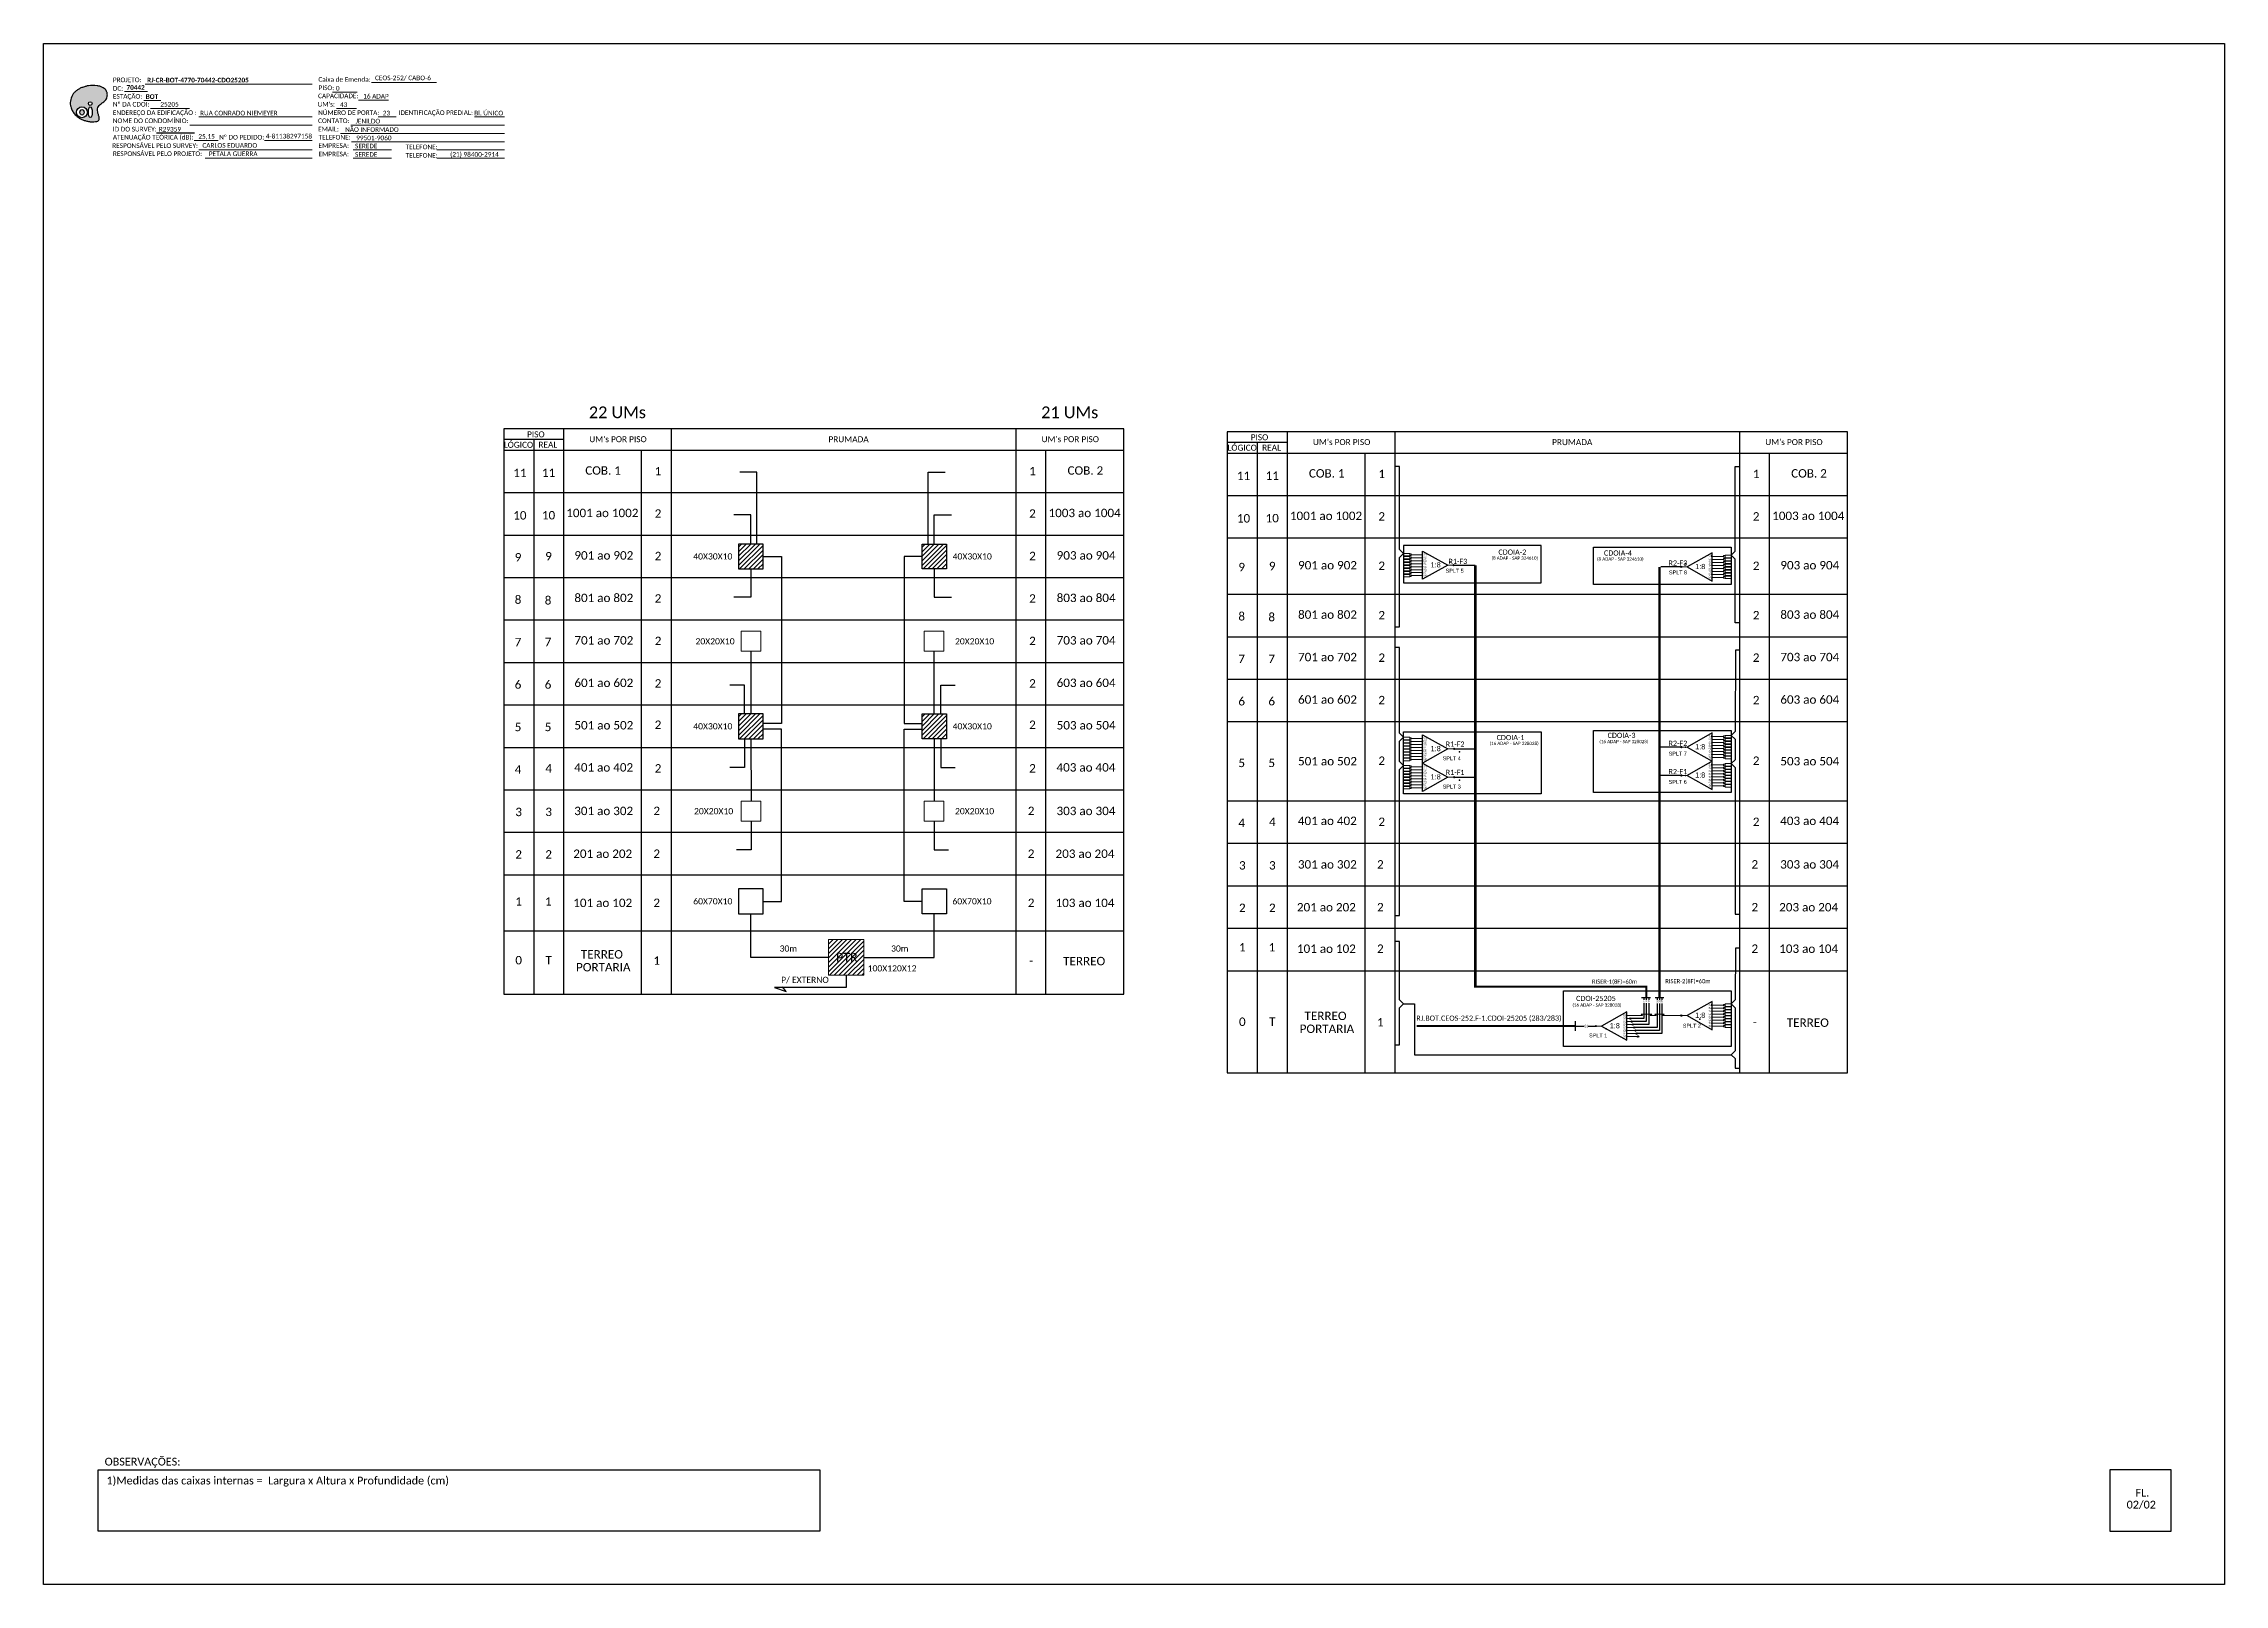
# Model space of a CAD drawing. Extents: x -4 to 1788, y 1 to 595.
# Drawn here: x 947 to 1788, y 1 to 595 of the extents above; entities that cross this region are included whole.
import ezdxf
from ezdxf.enums import TextEntityAlignment as Align

# ---------------------------------------------------------------- set-up
doc = ezdxf.new("R2010")
doc.units = 0
doc.styles.add('ARIAL', font='arial.ttf')
doc.styles.add('MtXpl_Calibri', font='calibri.ttf')
doc.styles.add('WMF-Calibri0', font='calibri.ttf')
doc.styles.add('WMF-Calibri1', font='calibrib.ttf')

# ---------------------------------------------------------------- blocks, each defined once
blk = doc.blocks.new('SPLITTER_')
blk.add_point((0, 0))
at = {"style": 'ARIAL', "flags": 4}
blk.add_attdef('SPLT', (0, -3.26), '', height=1.5, dxfattribs=at)
blk = doc.blocks.new('SPLT_1-8_SC-APC')
at = {"color": 1, "lineweight": 0}
blk.add_lwpolyline([(-17.04, -7.55), (-19.26, -7.55)], dxfattribs=at)
at = {"color": 1}
blk.add_lwpolyline([(-7.37, -2.1), (-17.04, -7.55), (-7.37, -13), (-7.37, -2.1)], dxfattribs=at)
at = {"color": 3, "lineweight": 0}
for points in [[(-2.99, -3.51), (-7.37, -3.51)], [(-7.37, -4.66), (-2.99, -4.66)], [(-7.37, -5.82), (-2.99, -5.82)], [(-7.37, -6.97), (-2.99, -6.97)], [(-7.37, -8.12), (-2.99, -8.12)], [(-2.41, -3.02), (-2.41, -4)], [(-2.41, -3.02), (0, -3.02)], [(-2.41, -4), (0, -4)], [(-2.41, -4.17), (-2.41, -5.16)], [(-2.41, -4.17), (0, -4.17)], [(-2.41, -5.16), (0, -5.16)], [(-2.41, -5.32), (-2.41, -6.31)], [(-2.41, -5.32), (0, -5.32)], [(-2.41, -6.31), (0, -6.31)], [(-2.41, -6.48), (-2.41, -7.46)], [(-2.41, -6.48), (0, -6.48)], [(-2.41, -7.46), (0, -7.46)], [(-2.41, -7.63), (-2.41, -8.62)], [(-2.41, -7.63), (0, -7.63)], [(-7.37, -9.28), (-2.99, -9.28)], [(-7.37, -10.43), (-2.99, -10.43)], [(-7.37, -11.58), (-2.99, -11.58)], [(-2.41, -8.62), (0, -8.62)], [(-2.41, -8.78), (-2.41, -9.77)], [(-2.41, -8.78), (0, -8.78)], [(-2.41, -9.77), (0, -9.77)], [(-2.41, -9.94), (-2.41, -10.92)], [(-2.41, -9.94), (0, -9.94)], [(-2.41, -10.92), (0, -10.92)], [(-2.41, -11.09), (-2.41, -12.08)], [(-2.41, -11.09), (0, -11.09)], [(-2.41, -12.08), (0, -12.08)]]:
    blk.add_lwpolyline(points, dxfattribs=at)
for points in [[(-2.99, -3.22), (-2.41, -3.22), (-2.41, -3.8), (-2.99, -3.8)], [(-2.99, -4.38), (-2.41, -4.38), (-2.41, -4.95), (-2.99, -4.95)], [(-2.99, -5.53), (-2.41, -5.53), (-2.41, -6.1), (-2.99, -6.1)], [(-2.99, -6.68), (-2.41, -6.68), (-2.41, -7.26), (-2.99, -7.26)], [(-2.99, -7.84), (-2.41, -7.84), (-2.41, -8.41), (-2.99, -8.41)], [(-2.99, -8.99), (-2.41, -8.99), (-2.41, -9.56), (-2.99, -9.56)], [(-2.99, -10.14), (-2.41, -10.14), (-2.41, -10.72), (-2.99, -10.72)], [(-2.99, -11.3), (-2.41, -11.3), (-2.41, -11.87), (-2.99, -11.87)]]:
    blk.add_lwpolyline(points, close=True, dxfattribs=at)
at = {"color": 1, "style": 'ARIAL'}
for s, height, p in [('1:8', 2, (-13.91, -8.4)), ('S1', 0.75, (-8.74, -3.78)), ('S2', 0.75, (-8.74, -4.97)), ('S3', 0.75, (-8.74, -6.18)), ('S4', 0.75, (-8.74, -7.36)), ('S5', 0.75, (-8.74, -8.57)), ('S6', 0.75, (-8.74, -9.69)), ('S7', 0.75, (-8.74, -10.78)), ('S8', 0.75, (-8.74, -11.9))]:
    blk.add_text(s, height=height, dxfattribs=at).set_placement(p)
blk = doc.blocks.new('SPLT_1-8_SC-APC_ESQ')
at = {"color": 3, "lineweight": 0}
for points in [[(2.41, -3.02), (0, -3.02)], [(2.41, -4), (0, -4)], [(2.41, -4.17), (0, -4.17)], [(2.41, -5.16), (0, -5.16)], [(2.41, -5.32), (0, -5.32)], [(2.41, -6.31), (0, -6.31)], [(2.41, -6.48), (0, -6.48)], [(2.41, -7.46), (0, -7.46)], [(2.41, -7.63), (0, -7.63)], [(2.41, -3.02), (2.41, -4)], [(2.41, -4.17), (2.41, -5.16)], [(2.41, -5.32), (2.41, -6.31)], [(2.41, -6.48), (2.41, -7.46)], [(2.41, -7.63), (2.41, -8.62)], [(2.99, -3.51), (7.37, -3.51)], [(7.37, -4.66), (2.99, -4.66)], [(7.37, -5.82), (2.99, -5.82)], [(7.37, -6.97), (2.99, -6.97)], [(7.37, -8.12), (2.99, -8.12)], [(2.41, -8.62), (0, -8.62)], [(2.41, -8.78), (0, -8.78)], [(2.41, -9.77), (0, -9.77)], [(2.41, -9.94), (0, -9.94)], [(2.41, -10.92), (0, -10.92)], [(2.41, -11.09), (0, -11.09)], [(2.41, -12.08), (0, -12.08)], [(2.41, -8.78), (2.41, -9.77)], [(2.41, -9.94), (2.41, -10.92)], [(2.41, -11.09), (2.41, -12.08)], [(7.37, -9.28), (2.99, -9.28)], [(7.37, -10.43), (2.99, -10.43)], [(7.37, -11.58), (2.99, -11.58)]]:
    blk.add_lwpolyline(points, dxfattribs=at)
for points in [[(2.99, -3.22), (2.41, -3.22), (2.41, -3.8), (2.99, -3.8)], [(2.99, -4.38), (2.41, -4.38), (2.41, -4.95), (2.99, -4.95)], [(2.99, -5.53), (2.41, -5.53), (2.41, -6.1), (2.99, -6.1)], [(2.99, -6.68), (2.41, -6.68), (2.41, -7.26), (2.99, -7.26)], [(2.99, -7.84), (2.41, -7.84), (2.41, -8.41), (2.99, -8.41)], [(2.99, -8.99), (2.41, -8.99), (2.41, -9.56), (2.99, -9.56)], [(2.99, -10.14), (2.41, -10.14), (2.41, -10.72), (2.99, -10.72)], [(2.99, -11.3), (2.41, -11.3), (2.41, -11.87), (2.99, -11.87)]]:
    blk.add_lwpolyline(points, close=True, dxfattribs=at)
at = {"color": 1}
blk.add_lwpolyline([(7.37, -2.1), (17.04, -7.55), (7.37, -13), (7.37, -2.1)], dxfattribs=at)
at = {"color": 1, "lineweight": 0}
blk.add_lwpolyline([(17.04, -7.55), (19.26, -7.55)], dxfattribs=at)
at = {"color": 1, "style": 'ARIAL'}
for s, height, p in [('S5', 0.75, (7.55, -8.57)), ('S3', 0.75, (7.55, -6.18)), ('S4', 0.75, (7.55, -7.36)), ('S2', 0.75, (7.56, -4.97)), ('S1', 0.75, (7.7, -3.78)), ('1:8', 2, (10.45, -8.4)), ('S6', 0.75, (7.55, -9.69)), ('S7', 0.75, (7.55, -10.78)), ('S8', 0.75, (7.55, -11.9))]:
    blk.add_text(s, height=height, dxfattribs=at).set_placement(p)
blk = doc.blocks.new('SPLITTER FUTURO')
blk.add_point((0, 0))
at = {"style": 'ARIAL', "text_generation_flag": 6, "flags": 4}
for tag, p, height in [('SPLT', (-6.22, -4.1), 1.5), ('INSTAL.', (-6.25, -6.09), 1.25)]:
    blk.add_attdef(tag, p, '', height=height, rotation=180, dxfattribs=at)
blk = doc.blocks.new('OI')
h = blk.add_hatch(color=40)
edge = h.paths.add_edge_path()
edge.add_spline(control_points=[(4.35, -0.67), (3.92, -0.99), (3.26, -1.5), (2.81, -2.59), (2.9, -3.5), (3.06, -4.27), (3.31, -4.85), (3.37, -5.39), (3.4, -5.88), (3.2, -6.4), (2.54, -6.61), (1.65, -6.63), (0.55, -6.67), (-0.56, -6.42), (-1.61, -6.14), (-2.77, -5.61), (-3.92, -4.77), (-4.89, -3.7), (-5.34, -2.65), (-5.6, -1.94), (-5.85, -0.96), (-5.71, 0.47), (-5.1, 2.02), (-4.14, 3.02), (-3.3, 3.61), (-2.37, 4.16), (-1.36, 4.44), (-0.56, 4.7), (0.79, 4.85), (2.24, 4.97), (3.79, 4.57), (4.67, 4.21), (5.44, 3.65), (5.76, 2.99), (6.03, 2.21), (6.01, 1.46), (5.72, 0.64), (5.31, 0.08), (4.88, -0.38), (4.51, -0.55), (4.35, -0.67)], knot_values=[0, 0, 0, 0, 1.60434, 2.417191, 3.427595, 4.282808, 4.776746, 5.304182, 5.888771, 6.258406, 6.858137, 7.79129, 8.986195, 10.124242, 11.187857, 12.242908, 13.953784, 15.414161, 16.515391, 17.349188, 17.675853, 19.552021, 21.515531, 22.568638, 23.63245, 24.621084, 25.782718, 26.745347, 27.142653, 29.870543, 31.004649, 31.921532, 32.709589, 33.801391, 34.042471, 35.192333, 35.971461, 36.628871, 37.254359, 37.836911, 37.836911, 37.836911, 37.836911], degree=3, periodic=0)
h.paths.add_polyline_path([(1.13, -0.87, -1), (-0.04, -0.87, -1)], flags=16)
edge = h.paths.add_edge_path(flags=16)
edge.add_ellipse((0.56, -3.59), major_axis=(-0.02, 1.71), ratio=0.361305, start_angle=0, end_angle=360)
h.paths.add_polyline_path([(-0.36, -3.62, -1), (-3.8, -3.62, -1)], flags=16)
edge = h.paths.add_edge_path(flags=0)
edge.add_ellipse((-2.08, -3.62), major_axis=(0, 0.885), ratio=0.758294, start_angle=0, end_angle=360)
at = {"color": 40}
for centre, radius in [((-2.08, -3.62), 1.72), ((0.54, -0.87), 0.587)]:
    blk.add_circle(centre, radius, dxfattribs=at)
blk.add_ellipse((-2.08, -3.62), major_axis=(0, 0.885), ratio=0.758294, start_param=-3.141592653589792, end_param=3.141592653589792, dxfattribs=at)
blk.add_ellipse((0.56, -3.59), major_axis=(-0.02, 1.71), ratio=0.361305, dxfattribs=at)
at = {"color": 40, "start_tangent": (-0.800898, -0.598801), "end_tangent": (-0.800898, -0.598801)}
blk.add_spline([(4.35, -0.67), (3.2, -1.78), (2.9, -2.54), (2.92, -3.55), (3.12, -4.38), (3.28, -4.85), (3.37, -5.37), (3.35, -5.95), (3.2, -6.29), (2.66, -6.55), (1.73, -6.63), (0.54, -6.62), (-0.58, -6.41), (-1.6, -6.11), (-2.56, -5.67), (-3.95, -4.67), (-4.89, -3.56), (-5.37, -2.56), (-5.64, -1.78), (-5.72, -1.46), (-5.63, 0.42), (-4.84, 2.22), (-4.13, 2.99), (-3.27, 3.62), (-2.4, 4.09), (-1.3, 4.47), (-0.37, 4.72), (0.02, 4.77), (2.75, 4.8), (3.85, 4.53), (4.69, 4.16), (5.31, 3.68), (5.85, 2.73), (5.93, 2.5), (5.94, 1.35), (5.67, 0.62), (5.29, 0.08), (4.84, -0.36), (4.35, -0.67)], degree=3, dxfattribs=at)

msp = doc.modelspace()

# ---------------------------------------------------------------- hatches: boundary and pattern name
h = msp.add_hatch()
h.set_pattern_fill('ANSI31', color=1, scale=10, style=0)
h.set_pattern_definition([(45, (599.712, 4.6301), (-0.8838835, 0.8838835), [])])
h.paths.add_polyline_path([(1224.9, 402.35), (1215.43, 402.35), (1215.43, 392.75), (1224.9, 392.75)])
h.paths.add_polyline_path([(1223.21, 392.95), (1223.21, 392.95), (1223.21, 398.09), (1223.21, 398.09)], flags=24)
h = msp.add_hatch()
h.set_pattern_fill('ANSI31', color=1, scale=10, style=0)
h.set_pattern_definition([(45, (670.4767, 4.6301), (-0.8838835, 0.8838835), [])])
h.paths.add_polyline_path([(1295.67, 402.35), (1286.2, 402.35), (1286.2, 392.75), (1295.67, 392.75)])
h.paths.add_polyline_path([(1293.98, 392.95), (1293.98, 392.95), (1293.98, 398.09), (1293.98, 398.09)], flags=24)
h = msp.add_hatch(color=3)
h.dxf.hatch_style = 1
edge = h.paths.add_edge_path()
edge.add_arc((1491.16, 394.18), 0.242, 0, 360)
h = msp.add_hatch(color=3)
h.dxf.hatch_style = 1
edge = h.paths.add_edge_path()
edge.add_arc((1579.02, 393.53), 0.242, 0, 360)
h = msp.add_hatch()
h.set_pattern_fill('ANSI31', color=1, scale=10, style=0)
h.set_pattern_definition([(45, (599.712, -60.8574), (-0.8838835, 0.8838835), [])])
h.paths.add_polyline_path([(1224.9, 336.86), (1215.43, 336.86), (1215.43, 327.26), (1224.9, 327.26)])
h.paths.add_polyline_path([(1223.21, 327.46), (1223.21, 327.46), (1223.21, 332.61), (1223.21, 332.61)], flags=24)
h = msp.add_hatch()
h.set_pattern_fill('ANSI31', color=1, scale=10, style=0)
h.set_pattern_definition([(45, (670.4767, -60.8574), (-0.8838835, 0.8838835), [])])
h.paths.add_polyline_path([(1295.67, 336.86), (1286.2, 336.86), (1286.2, 327.26), (1295.67, 327.26)])
h.paths.add_polyline_path([(1293.98, 327.46), (1293.98, 327.46), (1293.98, 332.61), (1293.98, 332.61)], flags=24)
h = msp.add_hatch(color=3)
h.dxf.hatch_style = 1
edge = h.paths.add_edge_path()
edge.add_arc((1491.42, 323.34), 0.256, 0, 360)
h = msp.add_hatch(color=3)
h.dxf.hatch_style = 1
edge = h.paths.add_edge_path()
edge.add_arc((1579.05, 324.04), 0.256, 0, 360)
h = msp.add_hatch(color=3)
h.dxf.hatch_style = 1
edge = h.paths.add_edge_path()
edge.add_arc((1491.42, 312.44), 0.256, 0, 360)
h = msp.add_hatch(color=3)
h.dxf.hatch_style = 1
edge = h.paths.add_edge_path()
edge.add_arc((1579.05, 313.15), 0.256, 0, 360)
h = msp.add_hatch()
h.set_pattern_fill('ANSI31', color=1, scale=10, style=0)
h.set_pattern_definition([(45, (638.5829, -147.8797), (-0.8838835, 0.8838835), [])])
h.paths.add_polyline_path([(1250.2, 236.08), (1263.77, 236.08), (1263.77, 249.84), (1250.2, 249.84)])
h.paths.add_polyline_path([(1252.21, 240.44), (1262.29, 240.44), (1262.29, 245.59), (1252.21, 245.59)], flags=24)
h = msp.add_hatch(color=3)
h.dxf.hatch_style = 1
edge = h.paths.add_edge_path()
edge.add_arc((1559.34, 219.37), 0.242, 0, 360)
h = msp.add_hatch(color=3)
h.dxf.hatch_style = 1
edge = h.paths.add_edge_path()
edge.add_arc((1579.02, 220.53), 0.256, 0, 360)
h = msp.add_hatch(color=3)
h.dxf.hatch_style = 1
edge = h.paths.add_edge_path()
edge.add_arc((1546.08, 216.49), 0.205, 0, 360)
h = msp.add_hatch(color=3)
h.dxf.hatch_style = 1
edge = h.paths.add_edge_path()
edge.add_arc((1559.84, 218.22), 0.242, 0, 360)
h = msp.add_hatch(color=3)
h.dxf.hatch_style = 1
edge = h.paths.add_edge_path()
edge.add_arc((1560.34, 217.07), 0.242, 0, 360)
h = msp.add_hatch(color=3)
h.dxf.hatch_style = 1
edge = h.paths.add_edge_path()
edge.add_arc((1560.84, 215.91), 0.242, 0, 360)
h = msp.add_hatch(color=3)
h.dxf.hatch_style = 1
edge = h.paths.add_edge_path()
edge.add_arc((1561.34, 214.76), 0.242, 0, 360)
h = msp.add_hatch(color=3)
h.dxf.hatch_style = 1
edge = h.paths.add_edge_path()
edge.add_arc((1561.84, 213.61), 0.242, 0, 360)
h = msp.add_hatch(color=3)
h.dxf.hatch_style = 1
edge = h.paths.add_edge_path()
edge.add_arc((1562.34, 212.45), 0.242, 0, 360)

# ---------------------------------------------------------------- linework, layer by layer
at = {"color": 5}
msp.add_line((1491.16, 394.18), (1499.54, 394.18), dxfattribs=at)
at = {"color": 6}
msp.add_line((1579.02, 393.53), (1571.18, 393.53), dxfattribs=at)
at = {"color": 7}
for points in [[(947.45, 595.26), (1788.45, 595.26), (1788.45, 1.26), (947.45, 1.26)], [(1224.9, 269.38), (1215.43, 269.38), (1215.43, 259.78), (1224.9, 259.78)], [(1286.2, 269.38), (1295.67, 269.38), (1295.67, 259.78), (1286.2, 259.78)]]:
    msp.add_lwpolyline(points, close=True, dxfattribs=at)
at = {"color": 7, "lineweight": 0}
for points in [[(1073.87, 580.31), (1099.01, 580.31)], [(978.63, 576.83), (987.55, 576.83)], [(986.05, 573.3), (992.6, 573.3)], [(986.56, 579.65), (1051.03, 579.65)], [(1058.83, 576.58), (1068.31, 576.58)], [(1068.88, 573.47), (1080.5, 573.47)], [(988.71, 570.23), (1003.67, 570.23)], [(1003.87, 563.88), (1051.03, 563.88)], [(1007.28, 566.99), (1051.03, 566.99)], [(1060.41, 570.23), (1068.07, 570.23)], [(1065.99, 563.88), (1125.16, 563.88)], [(1076.46, 566.99), (1083.41, 566.99)], [(1113.64, 566.99), (1125.13, 566.99)], [(1005.56, 557.85), (1014.74, 557.85)], [(1032.63, 557.85), (1051.06, 557.85)], [(1061.96, 560.64), (1125.16, 560.64)], [(1066.24, 557.41), (1125.16, 557.41)], [(1007.28, 554.29), (1051.03, 554.29)], [(1009.77, 551.06), (1051.03, 551.06)], [(1066.85, 554.29), (1081.65, 554.29)], [(1066.85, 551.06), (1081.65, 551.06)], [(1099.09, 554.29), (1125.16, 554.29)], [(1099.12, 551.06), (1125.16, 551.06)], [(1557.97, 220.53), (1564.09, 220.53), (1563.54, 221.15), (1564.51, 221.15), (1567.6, 221.15), (1567.05, 220.53), (1569.38, 220.53), (1568.82, 221.15), (1569.79, 221.15), (1572.41, 221.15), (1571.86, 220.53), (1579.02, 220.53)], [(1557.97, 219.37), (1559.34, 219.37)], [(1557.97, 218.22), (1559.84, 218.22)], [(1557.97, 217.07), (1560.34, 217.07)], [(1557.97, 215.91), (1560.84, 215.91)], [(1557.97, 214.76), (1561.34, 214.76)], [(1557.97, 213.61), (1561.84, 213.61)], [(1557.97, 212.45), (1562.34, 212.45)]]:
    msp.add_lwpolyline(points, dxfattribs=at)
at = {"color": 7}
msp.add_lwpolyline([(991.03, 560.82), (1005.63, 560.82)], dxfattribs=at)
at = {"color": 0}
for points in [[(1364.02, 446.77), (1124.87, 446.77)], [(1148.01, 442.66), (1124.87, 442.66)], [(1643.09, 445.65), (1403.94, 445.65)], [(1427.09, 441.54), (1403.94, 441.54)]]:
    msp.add_lwpolyline(points, dxfattribs=at)
for points in [[(1124.87, 446.77), (1124.87, 228.85), (1364.02, 228.85), (1364.02, 446.77)], [(1148.01, 228.85), (1148.01, 446.77)], [(1189.6, 228.85), (1189.6, 446.77)], [(1322.43, 446.77), (1322.43, 228.85)], [(1124.87, 438.55), (1364.02, 438.55)], [(1136.44, 442.66), (1136.44, 228.85)], [(1178.03, 228.85), (1178.03, 228.85), (1178.03, 438.55)], [(1334, 228.85), (1334, 438.55)], [(1403.94, 445.65), (1403.94, 198.47), (1643.09, 198.47), (1643.09, 445.65)], [(1403.94, 437.43), (1643.09, 437.43)], [(1415.51, 441.54), (1415.51, 198.47)], [(1427.09, 198.47), (1427.09, 445.65)], [(1457.1, 198.47), (1457.1, 198.47), (1457.1, 437.43)], [(1468.68, 198.47), (1468.68, 445.65)], [(1601.5, 445.65), (1601.5, 198.47)], [(1613.07, 198.47), (1613.07, 437.43)], [(1124.87, 422.17), (1364.02, 422.17)], [(1403.94, 421.06), (1643.09, 421.06)], [(1124.87, 405.8), (1364.02, 405.8)], [(1403.94, 404.69), (1643.09, 404.69)], [(1124.87, 389.43), (1364.02, 389.43)], [(1403.94, 382.99), (1643.09, 382.99)], [(1124.87, 373.06), (1364.02, 373.06)], [(1403.94, 366.61), (1643.09, 366.61)], [(1124.87, 356.69), (1364.02, 356.69)], [(1403.94, 350.24), (1643.09, 350.24)], [(1124.87, 340.32), (1364.02, 340.32)], [(1403.94, 333.87), (1643.09, 333.87)], [(1124.87, 323.94), (1364.02, 323.94)], [(1124.87, 307.57), (1364.02, 307.57)], [(1403.94, 303.33), (1643.09, 303.33)], [(1124.87, 291.2), (1364.02, 291.2)], [(1403.94, 286.95), (1643.09, 286.95)], [(1124.87, 274.83), (1364.02, 274.83)], [(1403.94, 270.58), (1643.09, 270.58)], [(1124.87, 253.24), (1364.02, 253.24)], [(1403.94, 254.21), (1643.09, 254.21)], [(1403.94, 237.79), (1643.09, 237.79)]]:
    msp.add_lwpolyline(points)
at = {"color": 3}
for points in [[(1222.56, 402.35), (1222.56, 430), (1215.96, 430)], [(1288.54, 402.35), (1288.54, 430), (1295.14, 430)], [(1468.68, 370.46), (1470.33, 370.46), (1470.33, 397.2), (1471.9, 398.71), (1470.33, 400.22), (1470.33, 432.29), (1468.68, 432.29)], [(1601.5, 371.92), (1599.85, 371.92), (1599.85, 396.55), (1598.28, 398.06), (1599.85, 399.57), (1599.85, 432.28), (1601.5, 432.28)], [(1220.17, 402.35), (1220.17, 413.63), (1213.57, 413.63)], [(1290.93, 402.35), (1290.93, 413.63), (1297.52, 413.63)], [(1225.09, 397.55), (1232.02, 397.55), (1232.02, 333.19), (1225.08, 333.19)], [(1286.2, 397.55), (1279.27, 397.55), (1279.27, 333.19), (1286.21, 333.19)], [(1220.17, 392.75), (1220.17, 381.79), (1213.57, 381.79)], [(1290.93, 392.75), (1290.93, 381.79), (1297.52, 381.79)], [(1468.68, 259.12), (1470.33, 259.12), (1470.34, 315.46), (1471.9, 316.97), (1470.34, 318.48), (1470.34, 326.36), (1471.9, 327.87), (1470.34, 329.38), (1470.34, 362.39), (1468.69, 362.39)], [(1220.26, 336.86), (1220.26, 360.99)], [(1290.84, 336.86), (1290.84, 360.99)], [(1601.51, 361.41), (1599.86, 361.41), (1599.85, 330.08), (1598.28, 328.57), (1599.85, 327.06), (1599.85, 319.18), (1598.28, 317.68), (1599.85, 316.17), (1599.85, 259.6), (1601.5, 259.6)], [(1217.7, 336.86), (1217.7, 347.98), (1212.06, 347.98)], [(1293.4, 336.86), (1293.4, 347.98), (1299.04, 347.98)], [(1225.09, 264.58), (1232.02, 264.58), (1232.02, 330.93), (1225.08, 330.93)], [(1286.2, 264.58), (1279.27, 264.58), (1279.27, 330.93), (1286.21, 330.93)], [(1217.7, 327.26), (1217.7, 316.15), (1212.06, 316.15)], [(1220.17, 327.26), (1220.26, 303.27)], [(1290.93, 327.26), (1290.84, 303.27)], [(1293.4, 327.26), (1293.4, 316.15), (1299.04, 316.15)], [(1220.26, 295.5), (1220.26, 284.39), (1214.62, 284.39)], [(1290.84, 295.5), (1290.84, 284.39), (1296.48, 284.39)], [(1250.2, 242.96), (1220.2, 242.96), (1220.25, 259.78)], [(1263.77, 242.96), (1290.9, 242.96), (1290.85, 259.78)], [(1468.67, 209.29), (1470.33, 209.29), (1470.33, 223.55), (1471.9, 225.06), (1470.33, 226.56), (1470.33, 249.12), (1468.68, 249.12)], [(1601.51, 246.55), (1599.86, 246.55), (1599.85, 226.56), (1598.28, 225.06), (1599.85, 223.55), (1599.85, 206.96), (1598.28, 205.46), (1599.85, 203.95), (1599.85, 200.21), (1601.5, 200.21)], [(1471.9, 225.06), (1476.07, 225.06), (1476.07, 205.46), (1598.28, 205.46), (1598.28, 205.46)], [(1538.23, 216.49), (1541.39, 216.49)], [(1543.06, 216.49), (1546.08, 216.49)]]:
    msp.add_lwpolyline(points, dxfattribs=at)
at = {"color": 1}
for points in [[(1224.9, 402.35), (1215.43, 402.35), (1215.43, 392.75), (1224.9, 392.75)], [(1286.2, 402.35), (1295.67, 402.35), (1295.67, 392.75), (1286.2, 392.75)], [(1525.03, 401.73), (1471.9, 401.73), (1471.9, 387.41), (1525.03, 387.41)], [(1545.15, 401.08), (1598.28, 401.08), (1598.28, 386.76), (1545.15, 386.76)], [(1224.9, 336.86), (1215.43, 336.86), (1215.43, 327.26), (1224.9, 327.26)], [(1286.2, 336.86), (1295.67, 336.86), (1295.67, 327.26), (1286.2, 327.26)], [(1471.9, 329.93), (1525.03, 329.93), (1525.03, 306.03), (1471.9, 306.03)], [(1545.18, 330.5), (1598.31, 330.5), (1598.31, 306.61), (1545.18, 306.61)], [(1533.59, 230.03), (1598.28, 230.03), (1598.28, 208.56), (1533.59, 208.56)]]:
    msp.add_lwpolyline(points, close=True, dxfattribs=at)
at = {"color": 5}
msp.add_lwpolyline([(1565.53, 227.49, 0.8, 0.8, 0), (1565.53, 231.65, 0.8, 0.8, 0), (1499.54, 231.65, 1, 1, 0), (1499.54, 394.18, 1, 1, 0)], format="xyseb", dxfattribs=at)
at = {"color": 6, "const_width": 1}
msp.add_lwpolyline([(1570.61, 227.49), (1570.61, 393.53)], dxfattribs=at)
at = {"lineweight": 0}
for points in [[(1224.09, 368.76), (1216.43, 368.76), (1216.43, 360.99), (1224.09, 360.99)], [(1287, 368.76), (1294.67, 368.76), (1294.67, 360.99), (1287, 360.99)], [(1224.09, 303.27), (1216.43, 303.27), (1216.43, 295.5), (1224.09, 295.5)], [(1287, 303.27), (1294.67, 303.27), (1294.67, 295.5), (1287, 295.5)]]:
    msp.add_lwpolyline(points, close=True, dxfattribs=at)
at = {"color": 5, "linetype": 'Continuous', "ltscale": 4}
for points in [[(1491.42, 323.34), (1499.26, 323.34)], [(1491.42, 312.44), (1499.26, 312.44)]]:
    msp.add_lwpolyline(points, dxfattribs=at)
at = {"color": 6}
for points in [[(1579.02, 324.04), (1571.18, 324.04)], [(1579.02, 313.15), (1571.18, 313.15)], [(1568.92, 227.49), (1572.3, 227.49)], [(1569.68, 227.49), (1569.68, 226.6)], [(1570.61, 227.49), (1570.61, 226.6)], [(1571.54, 227.49), (1571.54, 226.6)], [(1569.68, 225.26), (1569.68, 215.91), (1560.84, 215.91)], [(1570.6, 225.26), (1570.6, 214.75), (1561.24, 214.75)], [(1571.53, 225.26), (1571.53, 213.6), (1561.64, 213.6)]]:
    msp.add_lwpolyline(points, dxfattribs=at)
at = {"color": 1, "lineweight": 0}
msp.add_lwpolyline([(1250.2, 249.84), (1263.77, 249.84), (1263.77, 236.08), (1250.2, 236.08)], close=True, dxfattribs=at)
at = {"color": 1}
for points in [[(1256.99, 236.08), (1256.99, 231.4), (1229.36, 231.4)], [(1229.36, 231.4), (1233.77, 229.81)], [(1233.77, 229.81), (1232.37, 231.64)], [(1557.97, 221.94), (1548.3, 216.49), (1557.97, 211.04), (1557.97, 221.94)], [(1538.23, 214.65), (1538.23, 218.33)]]:
    msp.add_lwpolyline(points, dxfattribs=at)
at = {"color": 5}
for points in [[(1563.68, 227.49), (1567.09, 227.49)], [(1564.6, 227.49), (1564.6, 226.62)], [(1565.53, 227.49), (1565.53, 226.62)], [(1566.46, 227.49), (1566.46, 226.62)], [(1564.6, 225.28), (1564.6, 219.37), (1559.24, 219.37)], [(1565.53, 225.28), (1565.53, 218.22), (1559.64, 218.22)], [(1566.45, 225.28), (1566.45, 217.07), (1560.57, 217.07)]]:
    msp.add_lwpolyline(points, dxfattribs=at)
at = {"color": 1, "const_width": 0.8}
msp.add_lwpolyline([(1476.95, 216.49), (1538.23, 216.49)], dxfattribs=at)
at = {"color": 1, "lineweight": 0}
msp.add_lwpolyline([(1548.3, 216.49), (1546.08, 216.49)], dxfattribs=at)
at = {"color": 0}
for points in [[(968.49, 45.46), (1246.74, 45.46), (1246.74, 21.75), (968.49, 21.75)], [(1767.96, 45.46), (1744.25, 45.46), (1744.25, 21.75), (1767.96, 21.75)]]:
    msp.add_lwpolyline(points, close=True, dxfattribs=at)
at = {"color": 3}
for centre, radius in [((1491.16, 394.18), 0.242), ((1579.02, 393.53), 0.242), ((1491.42, 323.34), 0.256), ((1579.05, 324.04), 0.256), ((1491.42, 312.44), 0.256), ((1579.05, 313.15), 0.256), ((1559.34, 219.37), 0.242), ((1579.02, 220.53), 0.256), ((1546.08, 216.49), 0.205), ((1559.84, 218.22), 0.242), ((1560.34, 217.07), 0.242), ((1560.84, 215.91), 0.242), ((1561.34, 214.76), 0.242), ((1561.84, 213.61), 0.242), ((1562.34, 212.45), 0.242)]:
    msp.add_circle(centre, radius, dxfattribs=at)

# ---------------------------------------------------------------- block references
at = {"color": 7, "xscale": 1.213923925163967, "yscale": 1.213923925163967, "zscale": 1.213923925163967, "rotation": 0.1532896023949059}
msp.add_blockref('OI', (964.76, 573.2), dxfattribs=at)
for p in [(1471.9, 401.73), (1471.9, 330.88), (1471.9, 319.99)]:
    msp.add_blockref('SPLT_1-8_SC-APC_ESQ', p)
ref = msp.add_blockref('SPLITTER FUTURO', (1489.7, 395.4), dxfattribs=dict(xscale=-1))
ref.add_attrib('SPLT', 'SPLT 5', (1488.12, 391.3), dxfattribs={"height": 1.5, "rotation": 180, "style": 'ARIAL', "text_generation_flag": 6})
at = {"color": 3}
for p in [(1598.28, 401.08), (1598.28, 331.59), (1598.28, 320.69), (1598.28, 228.07)]:
    msp.add_blockref('SPLT_1-8_SC-APC', p, dxfattribs=at)
ref = msp.add_blockref('SPLITTER FUTURO', (1580.48, 394.74))
ref.add_attrib('SPLT', 'SPLT 8', (1574.26, 390.65), dxfattribs={"height": 1.5, "rotation": 180, "style": 'ARIAL', "text_generation_flag": 6})
ref = msp.add_blockref('SPLITTER_', (1493.53, 322.24), dxfattribs=dict(xscale=-1))
ref.add_attrib('SPLT', 'SPLT 4', (1487, 318.98), dxfattribs={"height": 1.5, "style": 'ARIAL'})
ref = msp.add_blockref('SPLITTER_', (1580.67, 324.04), dxfattribs=dict(xscale=-1))
ref.add_attrib('SPLT', 'SPLT 7', (1574.14, 320.78), dxfattribs={"height": 1.5, "style": 'ARIAL'})
ref = msp.add_blockref('SPLITTER_', (1493.53, 311.34), dxfattribs=dict(xscale=-1))
ref.add_attrib('SPLT', 'SPLT 3', (1487, 308.08), dxfattribs={"height": 1.5, "style": 'ARIAL'})
ref = msp.add_blockref('SPLITTER_', (1580.67, 313.15), dxfattribs=dict(xscale=-1))
ref.add_attrib('SPLT', 'SPLT 6', (1574.14, 309.89), dxfattribs={"height": 1.5, "style": 'ARIAL'})
ref = msp.add_blockref('SPLITTER_', (1586.12, 219.15), dxfattribs=dict(xscale=-1))
ref.add_attrib('SPLT', 'SPLT 2', (1579.59, 215.89), dxfattribs={"height": 1.5, "style": 'ARIAL'})
ref = msp.add_blockref('SPLITTER_', (1550, 215.39), dxfattribs=dict(xscale=-1))
ref.add_attrib('SPLT', 'SPLT 1', (1543.47, 212.13), dxfattribs={"height": 1.5, "style": 'ARIAL'})

# ---------------------------------------------------------------- texts
at = {"color": 7, "lineweight": 0, "style": 'WMF-Calibri0'}
for s, height, p in [('PROJETO:', 1.793, (974.16, 580.4)), ('Caixa de Emenda:', 1.7927, (1053.42, 580.56)), ('CEOS-252/ CABO-6', 1.7927, (1075.27, 581.15)), ('DC: ', 1.793, (974.16, 577.12)), ('ESTAÇÃO:', 1.793, (974.16, 574.05)), ('Nº DA CDOI:', 1.7927, (974.16, 570.98)), ("UM's:", 1.793, (1053.14, 570.98)), ('CAPACIDADE:', 1.7927, (1053.31, 574.21)), ('PISO:', 1.793, (1053.49, 577.33)), ('0', 1.79, (1060.18, 577.18)), ('ENDEREÇO DA EDIFICAÇÃO :', 1.7927, (974.16, 567.74)), ('NOME DO CONDOMÍNIO:', 1.7927, (974.16, 564.63)), ('CONTATO:', 1.793, (1053.31, 564.63)), ('NÚMERO DE PORTA:', 1.7927, (1053.31, 567.74)), ('IDENTIFICAÇÃO PREDIAL:', 1.7927, (1084.39, 567.74)), ('RESPONSÁVEL PELO SURVEY:', 1.7927, (973.92, 555.04)), ('ATENUAÇÃO TEÓRICA (dB):', 1.7927, (974.16, 558.28)), ('ID DO SURVEY:', 1.7927, (974.16, 561.39)), ('Nº DO PEDIDO:', 1.7927, (1015.17, 558.28)), ('EMAIL:', 1.793, (1053.31, 561.39)), ('TELEFONE:', 1.793, (1053.49, 558.28)), ('EMPRESA:', 1.793, (1053.49, 555.04)), ('TELEFONE:', 1.793, (1087.08, 554.54)), ('RESPONSÁVEL PELO PROJETO:', 1.7927, (974.16, 551.93)), ('EMPRESA:', 1.793, (1053.49, 551.8)), ('TELEFONE:', 1.793, (1087.08, 551.3))]:
    msp.add_text(s, height=height, dxfattribs=at).set_placement(p)
at = {"color": 7}
for s, height, style, p in [('RJ-CR-BOT-4770-70442-CDO25205', 1.7927, 'WMF-Calibri1', (987.36, 580.3)), ('70442', 1.793, 'WMF-Calibri1', (979.43, 577.48)), ('BOT', 1.793, 'WMF-Calibri1', (986.84, 573.95)), ('43', 1.793, 'WMF-Calibri0', (1061.76, 570.83)), (' 16 ADAP', 1.793, 'WMF-Calibri0', (1070.05, 574.09)), ('RUA CONRADO NIEMEYER ', 1.7927, 'WMF-Calibri0', (1007.79, 567.58)), ('JENILDO', 1.793, 'WMF-Calibri0', (1067.77, 564.48)), ('23', 1.793, 'WMF-Calibri0', (1078.24, 567.59)), ('Bl. ÚNICO', 1.793, 'WMF-Calibri0', (1113.53, 567.59)), ('R29359', 1.793, 'WMF-Calibri0', (991.87, 561.36)), ('25,15', 1.793, 'WMF-Calibri0', (1007.13, 558.61)), ('CARLOS EDUARDO', 1.7927, 'WMF-Calibri0', (1008.68, 555.13)), ('4-81138297158', 1.7927, 'WMF-Calibri0', (1033.12, 558.69)), ('NÃO INFORMADO', 1.7927, 'WMF-Calibri0', (1063.73, 561.24)), ('SEREDE', 1.793, 'WMF-Calibri0', (1067.55, 554.89)), ('99501-9060', 1.793, 'WMF-Calibri0', (1068.02, 558.01)), ('PETALA GUERRA', 1.7927, 'WMF-Calibri0', (1011.17, 551.9)), ('SEREDE', 1.793, 'WMF-Calibri0', (1067.55, 551.66)), ('(21) 98400-2914', 1.7927, 'WMF-Calibri0', (1104.22, 551.66)), ('COB. 1', 3.24, 'WMF-Calibri0', (1156.33, 429.08)), ('COB. 2', 3.24, 'WMF-Calibri0', (1342.32, 429.08)), ('COB. 1', 3.24, 'WMF-Calibri0', (1435.4, 427.96)), ('COB. 2', 3.24, 'WMF-Calibri0', (1621.39, 427.96)), ('1001 ao 1002', 3.24, 'WMF-Calibri0', (1149, 412.71)), ('1003 ao 1004', 3.24, 'WMF-Calibri0', (1334.99, 412.71)), ('1001 ao 1002', 3.24, 'WMF-Calibri0', (1428.08, 411.59)), ('1003 ao 1004', 3.24, 'WMF-Calibri0', (1614.06, 411.59)), ('901 ao 902', 3.24, 'WMF-Calibri0', (1152.14, 396.34)), ('40X30X10', 2.373, 'WMF-Calibri0', (1197.98, 396.38)), ('40X30X10', 2.373, 'WMF-Calibri0', (1298.03, 396.38)), ('903 ao 904', 3.24, 'WMF-Calibri0', (1338.13, 396.34)), ('901 ao 902', 3.24, 'WMF-Calibri0', (1431.22, 392.55)), ('903 ao 904', 3.24, 'WMF-Calibri0', (1617.21, 392.55)), ('801 ao 802', 3.24, 'WMF-Calibri0', (1152.14, 379.96)), ('803 ao 804', 3.24, 'WMF-Calibri0', (1338.13, 379.96)), ('801 ao 802', 3.24, 'WMF-Calibri0', (1431.22, 373.52)), ('803 ao 804', 3.24, 'WMF-Calibri0', (1617.21, 373.52)), ('701 ao 702', 3.24, 'WMF-Calibri0', (1152.14, 363.59)), ('20X20X10', 2.373, 'WMF-Calibri0', (1198.85, 363.65)), ('20X20X10', 2.373, 'WMF-Calibri0', (1298.93, 363.65)), ('703 ao 704', 3.24, 'WMF-Calibri0', (1338.13, 363.59)), ('701 ao 702', 3.24, 'WMF-Calibri0', (1431.22, 357.15)), ('703 ao 704', 3.24, 'WMF-Calibri0', (1617.21, 357.15)), ('601 ao 602', 3.24, 'WMF-Calibri0', (1152.14, 347.22)), ('603 ao 604', 3.24, 'WMF-Calibri0', (1338.13, 347.22)), ('601 ao 602', 3.24, 'WMF-Calibri0', (1431.22, 340.77)), ('603 ao 604', 3.24, 'WMF-Calibri0', (1617.21, 340.77)), ('501 ao 502', 3.24, 'WMF-Calibri0', (1152.14, 330.85)), ('40X30X10', 2.373, 'WMF-Calibri0', (1197.98, 330.89)), ('40X30X10', 2.373, 'WMF-Calibri0', (1298.03, 330.89)), ('503 ao 504', 3.24, 'WMF-Calibri0', (1338.13, 330.85)), ('501 ao 502', 3.24, 'WMF-Calibri0', (1431.22, 317)), ('503 ao 504', 3.24, 'WMF-Calibri0', (1617.21, 317)), ('401 ao 402', 3.24, 'WMF-Calibri0', (1152.08, 314.61)), ('403 ao 404', 3.24, 'WMF-Calibri0', (1338.07, 314.61)), ('301 ao 302', 3.24, 'WMF-Calibri0', (1152.08, 297.83)), ('20X20X10', 2.373, 'WMF-Calibri0', (1198.29, 298.16)), ('20X20X10', 2.373, 'WMF-Calibri0', (1298.93, 298.16)), ('303 ao 304', 3.24, 'WMF-Calibri0', (1338.07, 297.83)), ('401 ao 402', 3.24, 'WMF-Calibri0', (1431.16, 294)), ('403 ao 404', 3.24, 'WMF-Calibri0', (1617.15, 294)), ('201 ao 202', 3.24, 'WMF-Calibri0', (1151.71, 281.32)), ('203 ao 204', 3.24, 'WMF-Calibri0', (1337.7, 281.32)), ('301 ao 302', 3.24, 'WMF-Calibri0', (1431.16, 277.21)), ('303 ao 304', 3.24, 'WMF-Calibri0', (1617.15, 277.21)), ('101 ao 102', 3.24, 'WMF-Calibri0', (1151.71, 262.38)), ('60X70X10', 2.373, 'WMF-Calibri0', (1197.98, 263.41)), ('60X70X10', 2.373, 'WMF-Calibri0', (1297.92, 263.41)), ('103 ao 104', 3.24, 'WMF-Calibri0', (1337.7, 262.38)), ('201 ao 202', 3.24, 'WMF-Calibri0', (1430.79, 260.7)), ('203 ao 204', 3.24, 'WMF-Calibri0', (1616.77, 260.7)), ('TERREO', 3.24, 'WMF-Calibri0', (1154.64, 242.54)), ('PTR', 3.433, 'WMF-Calibri0', (1253.06, 241.31)), ('101 ao 102', 3.24, 'WMF-Calibri0', (1430.79, 244.71)), ('103 ao 104', 3.24, 'WMF-Calibri0', (1616.77, 244.71)), ('PORTARIA', 3.24, 'WMF-Calibri0', (1152.78, 237.57)), ('P/ EXTERNO', 2.373, 'WMF-Calibri0', (1231.88, 233.14)), ('100X120X12', 2.373, 'WMF-Calibri0', (1265.25, 237.56)), ('TERREO', 3.24, 'WMF-Calibri0', (1340.63, 239.93)), ('TERREO', 3.24, 'WMF-Calibri0', (1433.72, 218.81)), ('TERREO', 3.24, 'WMF-Calibri0', (1619.7, 216.2)), ('PORTARIA', 3.24, 'WMF-Calibri0', (1431.85, 213.84))]:
    msp.add_text(s, height=height, dxfattribs=dict(at, style=style)).set_placement(p)
at = {"color": 7, "style": 'WMF-Calibri0'}
msp.add_text('25205', height=1.793, dxfattribs=at).set_placement((996.02, 570.98), align=Align.CENTER)
at = {"color": 0, "style": 'WMF-Calibri0'}
for s, height, p in [('22 UMs', 4.513, (1157.74, 450.86)), ('21 UMs', 4.513, (1332.16, 450.86)), ('     PISO', 2.3, (1129.83, 443.47)), ('  LÓGICO', 2.3, (1123.28, 439.44)), ('    REAL', 2.3, (1135.04, 439.49)), ("UM's POR PISO", 2.3, (1157.9, 441.61)), ('PRUMADA', 2.3, (1250.12, 441.58)), ("UM's POR PISO", 2.3, (1332.31, 441.61)), ('  LÓGICO', 2.3, (1402.36, 438.32)), ('     PISO', 2.3, (1408.9, 442.35)), ('    REAL', 2.3, (1414.12, 438.38)), ("UM's POR PISO", 2.3, (1436.97, 440.49)), ('PRUMADA', 2.3, (1529.19, 440.47)), ("UM's POR PISO", 2.3, (1611.39, 440.49))]:
    msp.add_text(s, height=height, dxfattribs=at).set_placement(p)
at = {"color": 7, "style": 'WMF-Calibri0'}
for s, p in [('11', (1131.12, 429.75)), ('11', (1142.18, 429.81)), ('11', (1410.19, 428.64)), ('11', (1421.26, 428.69)), ('10', (1131.12, 413.38)), ('10', (1142.18, 413.44)), ('10', (1410.19, 412.26)), ('10', (1421.26, 412.32)), ('9', (1142.18, 397.63)), ('9', (1421.26, 393.85))]:
    msp.add_text(s, height=3.24, dxfattribs=at).set_placement(p, align=Align.MIDDLE_CENTER)
at = {"color": 5, "style": 'WMF-Calibri0'}
for s, height, p in [('R1-F3', 2, (1489.23, 394.66)), ('R1-F2', 2, (1488.17, 324.21)), ('R1-F1', 2, (1488.17, 313.31)), ('RISER-1(8F)=60m', 1.6, (1544.59, 232.85))]:
    msp.add_text(s, height=height, dxfattribs=at).set_placement(p)
at = {"color": 1, "style": 'WMF-Calibri0'}
for s, p in [('(8 ADAP - SAP 324610)', (1514.8, 396.29)), ('(8 ADAP - SAP 324610)', (1555.5, 395.95)), ('(16 ADAP - SAP 328028)', (1514.53, 324.85)), ('(16 ADAP - SAP 328028)', (1556.89, 325.56)), ('(16 ADAP - SAP 328028)', (1546.49, 223.99))]:
    msp.add_text(s, height=1.25, dxfattribs=at).set_placement(p, align=Align.CENTER)
at = {"color": 1}
for s, height, style, p in [('CDOIA-2', 2, 'WMF-Calibri0', (1508.49, 398.22)), ('CDOIA-4', 2, 'WMF-Calibri0', (1549.2, 397.88)), ('CDOIA-1', 2, 'WMF-Calibri0', (1507.78, 326.74)), ('CDOIA-3', 2, 'WMF-Calibri0', (1550.59, 327.57)), ('CDOI-25205', 2, 'WMF-Calibri0', (1538.45, 226.15)), ('RJ.BOT.CEOS-252.F-1.CDOI-25205 (283/283)', 2, 'WMF-Calibri0', (1476.81, 218.55)), ('S1', 0.75, 'ARIAL', (1556.6, 220.26)), ('S2', 0.75, 'ARIAL', (1556.6, 219.07)), ('1:8', 2, 'ARIAL', (1551.43, 215.64)), ('S3', 0.75, 'ARIAL', (1556.6, 217.86)), ('S4', 0.75, 'ARIAL', (1556.6, 216.68)), ('S5', 0.75, 'ARIAL', (1556.6, 215.47)), ('S6', 0.75, 'ARIAL', (1556.6, 214.35)), ('S7', 0.75, 'ARIAL', (1556.6, 213.25)), ('S8', 0.75, 'ARIAL', (1556.6, 212.13))]:
    msp.add_text(s, height=height, dxfattribs=dict(at, style=style)).set_placement(p)
at = {"color": 6, "style": 'WMF-Calibri0'}
for s, height, p in [('R2-F3', 2, (1574.09, 394.01)), ('R2-F2', 2, (1574.09, 324.52)), ('R2-F1', 2, (1574.09, 313.62)), ('RISER-2(8F)=60m', 1.6, (1572.86, 233.01))]:
    msp.add_text(s, height=height, dxfattribs=at).set_placement(p)
at = {"color": 3, "style": 'WMF-Calibri0'}
for p in [(1231.29, 245.21), (1274.27, 245.21)]:
    msp.add_text('30m', height=2.373, dxfattribs=at).set_placement(p)
at = {"style": 'ARIAL'}
for s, p in [('01', (1564.6, 226.02)), ('02', (1565.54, 226.02)), ('03', (1566.46, 226.02)), ('01', (1569.68, 226.02)), ('02', (1570.62, 226.02)), ('03', (1571.54, 226.02))]:
    msp.add_text(s, height=0.6, rotation=90, dxfattribs=at).set_placement(p, align=Align.MIDDLE_CENTER)
msp.add_text('01', height=1, dxfattribs=at).set_placement((1542.39, 216.49), align=Align.MIDDLE_CENTER)
for s, style, p in [('OBSERVAÇÕES:', 'WMF-Calibri0', (971, 47.08)), ('1)Medidas das caixas internas =  Largura x Altura x Profundidade (cm)', 'MtXpl_Calibri', (971.68, 39.78)), ('02/02', 'WMF-Calibri0', (1750.76, 30.5)), ('FL.', 'WMF-Calibri0', (1754.18, 35.09))]:
    msp.add_text(s, height=3, dxfattribs=dict(style=style)).set_placement(p)
at = {"color": 7, "style": 'WMF-Calibri0'}
for tag, flags, p in [('1', 4, (1184.4, 430.47)), ('1', 4, (1328.8, 430.47)), ('1', 4, (1463.48, 429.36)), ('1', 4, (1607.88, 429.36)), ('2', 4, (1184.4, 414.1)), ('2', 4, (1328.8, 414.1)), ('2', 4, (1463.48, 412.99)), ('2', 4, (1607.88, 412.99)), ('9', 4, (1130.41, 397.23)), ('2', 4, (1184.4, 397.73)), ('2', 4, (1328.8, 397.73)), ('2', 4, (1463.48, 393.95)), ('2', 4, (1607.88, 393.95)), ('9', 4, (1409.48, 393.45)), ('8', 4, (1130.41, 380.92)), ('8', 4, (1141.98, 380.62)), ('2', 4, (1184.4, 381.36)), ('2', 4, (1328.8, 381.36)), ('8', 4, (1409.48, 374.48)), ('8', 4, (1421.06, 374.17)), ('2', 4, (1463.48, 374.91)), ('2', 4, (1607.88, 374.91)), ('7', 4, (1130.41, 364.55)), ('7', 4, (1141.98, 364.57)), ('2', 4, (1184.4, 364.99)), ('2', 4, (1328.8, 364.99)), ('7', 4, (1409.48, 358.11)), ('7', 4, (1421.06, 358.12)), ('2', 4, (1463.48, 358.54)), ('2', 4, (1607.88, 358.54)), ('6', 4, (1130.41, 348.18)), ('6', 4, (1141.98, 348.19)), ('2', 4, (1184.4, 348.61)), ('2', 4, (1328.8, 348.61)), ('6', 4, (1409.48, 341.73)), ('6', 4, (1421.06, 341.75)), ('2', 4, (1463.48, 342.17)), ('2', 4, (1607.88, 342.17)), ('5', 4, (1130.41, 331.81)), ('5', 4, (1141.98, 331.82)), ('2', 4, (1184.4, 332.66)), ('2', 4, (1328.8, 332.66)), ('5', 4, (1421.06, 317.97)), ('2', 4, (1463.48, 318.81)), ('2', 4, (1607.88, 318.81)), ('4', 4, (1130.41, 315.44)), ('4', 4, (1142.22, 315.86)), ('2', 4, (1184.4, 315.87)), ('2', 4, (1328.8, 315.87)), ('5', 4, (1409.48, 317.96)), ('3', 4, (1130.65, 299.06)), ('3', 4, (1142.22, 299.08)), ('2', 4, (1183.89, 299.47)), ('2', 4, (1328.28, 299.47)), ('4', 4, (1409.48, 294.82)), ('4', 4, (1421.3, 295.25)), ('2', 4, (1463.48, 295.25)), ('2', 4, (1607.88, 295.25)), ('2', 4, (1130.65, 282.69)), ('2', 4, (1142.22, 282.69)), ('2', 4, (1183.89, 282.96)), ('2', 4, (1328.28, 282.96)), ('3', 4, (1409.73, 278.45)), ('3', 4, (1421.3, 278.46)), ('2', 4, (1462.96, 278.85)), ('2', 4, (1607.36, 278.85)), ('1', 4, (1130.65, 264.56)), ('1', 4, (1142.09, 264.55)), ('2', 4, (1183.89, 264.02)), ('2', 4, (1328.28, 264.02)), ('2', 4, (1409.73, 262.08)), ('2', 4, (1421.3, 262.08)), ('2', 4, (1462.96, 262.34)), ('2', 4, (1607.36, 262.34)), ('1', 4, (1409.73, 246.89)), ('1', 4, (1421.17, 246.89)), ('2', 4, (1462.96, 246.35)), ('2', 4, (1607.36, 246.35)), ('0', 4, (1130.65, 241.9)), ('T', 12, (1142.22, 241.93)), ('1', 4, (1183.89, 241.73)), ('-', 4, (1328.28, 241.73)), ('0', 4, (1409.73, 218.17)), ('T', 12, (1421.3, 218.21)), ('1', 4, (1462.96, 218)), ('-', 4, (1607.36, 218))]:
    msp.add_attdef(tag, text='XX', height=3.24, dxfattribs=dict(at, flags=flags)).set_placement(p, align=Align.MIDDLE_CENTER)

doc.saveas('drawing.dxf')
